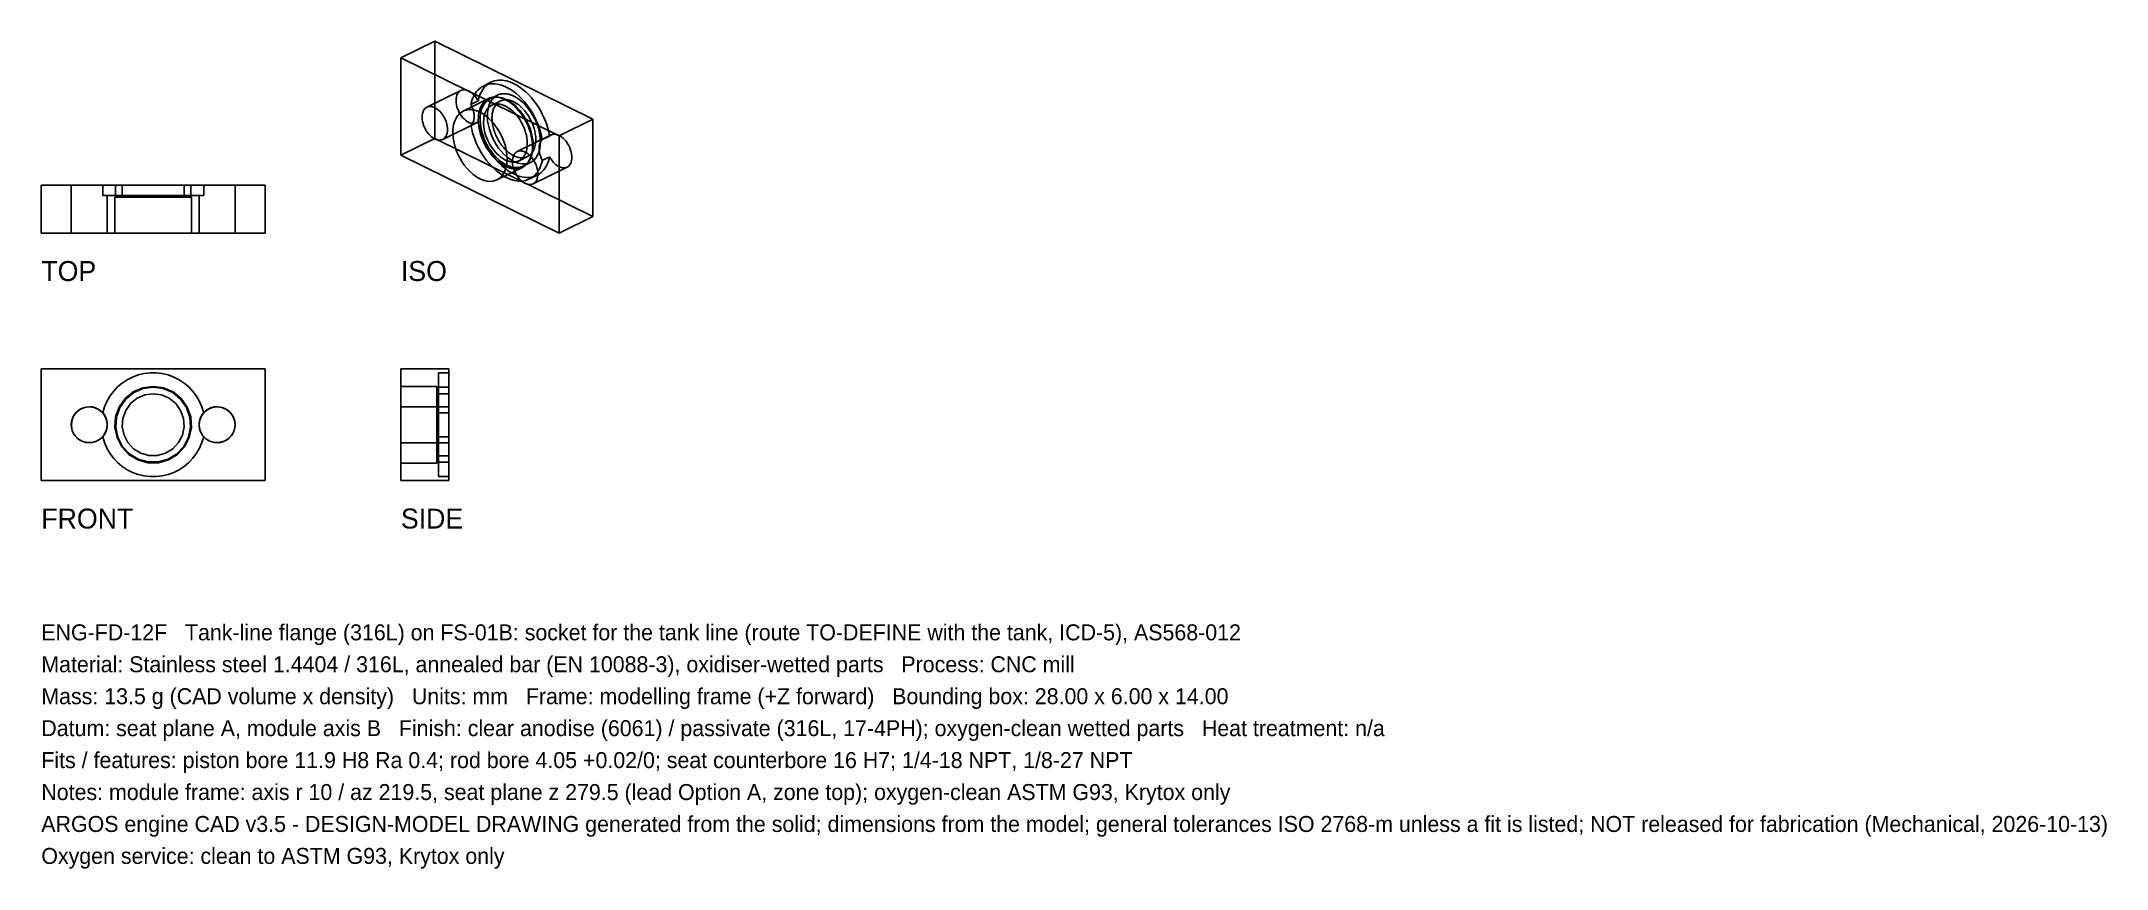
# Model space of a CAD drawing. Header units: millimetres. Extents: x 0 to 258, y -49 to 55.
import ezdxf

# ---------------------------------------------------------------- set-up
doc = ezdxf.new("R2010")
doc.units = ezdxf.units.MM
for name, color, linetype in [('FRONT_HIDDEN', 8, 'CONTINUOUS'), ('FRONT_VISIBLE', 7, 'Continuous'), ('ISO_HIDDEN', 8, 'CONTINUOUS'), ('ISO_VISIBLE', 7, 'Continuous'), ('SIDE_HIDDEN', 8, 'CONTINUOUS'), ('SIDE_VISIBLE', 7, 'Continuous'), ('TOP_HIDDEN', 8, 'CONTINUOUS'), ('TOP_VISIBLE', 7, 'Continuous')]:
    doc.layers.add(name, color=color, linetype=linetype)

msp = doc.modelspace()

# ---------------------------------------------------------------- texts
for s, p in [('ENG-FD-12F   Tank-line flange (316L) on FS-01B: socket for the tank line (route TO-DEFINE with the tank, ICD-5), AS568-012 ', (0, -20)), ('Material: Stainless steel 1.4404 / 316L, annealed bar (EN 10088-3), oxidiser-wetted parts   Process: CNC mill', (0, -24)), ('Mass: 13.5 g (CAD volume x density)   Units: mm   Frame: modelling frame (+Z forward)   Bounding box: 28.00 x 6.00 x 14.00', (0, -28)), ('Datum: seat plane A, module axis B   Finish: clear anodise (6061) / passivate (316L, 17-4PH); oxygen-clean wetted parts   Heat treatment: n/a', (0, -32)), ('Fits / features: piston bore 11.9 H8 Ra 0.4; rod bore 4.05 +0.02/0; seat counterbore 16 H7; 1/4-18 NPT, 1/8-27 NPT', (0, -36)), ('Notes: module frame: axis r 10 / az 219.5, seat plane z 279.5 (lead Option A, zone top); oxygen-clean ASTM G93, Krytox only', (0, -40)), ('ARGOS engine CAD v3.5 - DESIGN-MODEL DRAWING generated from the solid; dimensions from the model; general tolerances ISO 2768-m unless a fit is listed; NOT released for fabrication (Mechanical, 2026-10-13)', (0, -44)), ('Oxygen service: clean to ASTM G93, Krytox only', (0, -48))]:
    msp.add_text(s, height=2).set_placement(p)
at = {"layer": 'FRONT_VISIBLE'}
msp.add_text('FRONT', height=2.5, dxfattribs=at).set_placement((0, -6))
at = {"layer": 'ISO_VISIBLE'}
msp.add_text('ISO', height=2.5, dxfattribs=at).set_placement((45, 25))
at = {"layer": 'SIDE_VISIBLE'}
msp.add_text('SIDE', height=2.5, dxfattribs=at).set_placement((45, -6))
at = {"layer": 'TOP_VISIBLE'}
msp.add_text('TOP', height=2.5, dxfattribs=at).set_placement((0, 25))

# ---------------------------------------------------------------- linework, layer by layer
at = {"layer": 'FRONT_HIDDEN'}
for points in [[(0, 0), (0, 14)], [(0, 14), (28, 14)], [(20.32, 8.5), (20.11, 9.23), (19.81, 9.92), (19.43, 10.57), (18.98, 11.18), (18.46, 11.73), (17.88, 12.21), (17.25, 12.63), (16.57, 12.97), (15.86, 13.23), (15.13, 13.4), (14.38, 13.49), (13.62, 13.49), (12.87, 13.4), (12.14, 13.23), (11.43, 12.97), (10.75, 12.63), (10.12, 12.21), (9.54, 11.73), (9.02, 11.18), (8.57, 10.57), (8.19, 9.92), (7.89, 9.23), (7.68, 8.5)], [(20.32, 8.5), (20.11, 9.23), (19.81, 9.92), (19.43, 10.57), (18.98, 11.18), (18.46, 11.73), (17.88, 12.21), (17.25, 12.63), (16.57, 12.97), (15.86, 13.23), (15.13, 13.4), (14.38, 13.49), (13.62, 13.49), (12.87, 13.4), (12.14, 13.23), (11.43, 12.97), (10.75, 12.63), (10.12, 12.21), (9.54, 11.73), (9.02, 11.18), (8.57, 10.57), (8.19, 9.92), (7.89, 9.23), (7.68, 8.5)], [(28, 0), (28, 14)], [(14, 11.8), (15.3, 11.62), (16.49, 11.1), (17.51, 10.28), (18.26, 9.21), (18.7, 7.98), (18.79, 6.67), (18.52, 5.39), (17.92, 4.23), (17.03, 3.28), (15.91, 2.6), (14.65, 2.24), (13.35, 2.24), (12.09, 2.6), (10.97, 3.28), (10.08, 4.23), (9.48, 5.39), (9.21, 6.67), (9.3, 7.98), (9.74, 9.21), (10.49, 10.28), (11.51, 11.1), (12.7, 11.62), (14, 11.8)], [(14, 11.7), (15.27, 11.53), (16.44, 11.02), (17.43, 10.21), (18.17, 9.16), (18.6, 7.96), (18.69, 6.68), (18.43, 5.43), (17.84, 4.29), (16.97, 3.35), (15.87, 2.69), (14.64, 2.34), (13.36, 2.34), (12.13, 2.69), (11.03, 3.35), (10.16, 4.29), (9.57, 5.43), (9.31, 6.68), (9.4, 7.96), (9.83, 9.16), (10.57, 10.21), (11.56, 11.02), (12.73, 11.53), (14, 11.7)], [(14, 11.7), (15.27, 11.53), (16.44, 11.02), (17.43, 10.21), (18.17, 9.16), (18.6, 7.96), (18.69, 6.68), (18.43, 5.43), (17.84, 4.29), (16.97, 3.35), (15.87, 2.69), (14.64, 2.34), (13.36, 2.34), (12.13, 2.69), (11.03, 3.35), (10.16, 4.29), (9.57, 5.43), (9.31, 6.68), (9.4, 7.96), (9.83, 9.16), (10.57, 10.21), (11.56, 11.02), (12.73, 11.53), (14, 11.7)], [(14, 10.88), (15.05, 10.73), (16.01, 10.31), (16.83, 9.64), (17.44, 8.78), (17.79, 7.79), (17.87, 6.74), (17.65, 5.7), (17.17, 4.77), (16.45, 3.99), (15.54, 3.45), (14.53, 3.16), (13.47, 3.16), (12.46, 3.45), (11.55, 3.99), (10.83, 4.77), (10.35, 5.7), (10.13, 6.74), (10.21, 7.79), (10.56, 8.78), (11.17, 9.64), (11.99, 10.31), (12.95, 10.73), (14, 10.88)], [(7.68, 5.5), (7.39, 5.23), (7.07, 5.02), (6.71, 4.86), (6.33, 4.77), (5.94, 4.75), (5.56, 4.79), (5.18, 4.9), (4.83, 5.08), (4.52, 5.31), (4.25, 5.59), (4.03, 5.91), (3.87, 6.26), (3.78, 6.64), (3.75, 7.03), (3.79, 7.42), (3.89, 7.79), (4.06, 8.14), (4.29, 8.46), (4.56, 8.73), (4.88, 8.95), (5.24, 9.12), (5.61, 9.22), (6, 9.25)], [(6, 9.25), (6.08, 9.25), (6.16, 9.24), (6.25, 9.24), (6.33, 9.23), (6.41, 9.21), (6.49, 9.2), (6.57, 9.18), (6.65, 9.15), (6.73, 9.13), (6.8, 9.1), (6.88, 9.07), (6.96, 9.04), (7.03, 9), (7.1, 8.96), (7.17, 8.92), (7.24, 8.88), (7.31, 8.83), (7.38, 8.78), (7.44, 8.73), (7.5, 8.68), (7.56, 8.62), (7.62, 8.56), (7.68, 8.5)], [(7.68, 8.5), (7.77, 8.39), (7.85, 8.28), (7.93, 8.16), (8, 8.03), (8.06, 7.9), (8.11, 7.77), (8.16, 7.63), (8.19, 7.5), (8.22, 7.36), (8.24, 7.21), (8.25, 7.07), (8.25, 6.93), (8.24, 6.79), (8.22, 6.64), (8.19, 6.5), (8.16, 6.37), (8.11, 6.23), (8.06, 6.1), (8, 5.97), (7.93, 5.84), (7.85, 5.72), (7.77, 5.61), (7.68, 5.5)], [(20.32, 5.5), (20.23, 5.61), (20.15, 5.72), (20.07, 5.84), (20, 5.97), (19.94, 6.1), (19.89, 6.23), (19.84, 6.37), (19.81, 6.5), (19.78, 6.64), (19.76, 6.79), (19.75, 6.93), (19.75, 7.07), (19.76, 7.21), (19.78, 7.36), (19.81, 7.5), (19.84, 7.63), (19.89, 7.77), (19.94, 7.9), (20, 8.03), (20.07, 8.16), (20.15, 8.28), (20.23, 8.39), (20.32, 8.5)], [(22, 9.25), (22.39, 9.22), (22.76, 9.12), (23.12, 8.95), (23.44, 8.73), (23.71, 8.46), (23.94, 8.14), (24.11, 7.79), (24.21, 7.42), (24.25, 7.03), (24.22, 6.64), (24.13, 6.26), (23.97, 5.91), (23.75, 5.59), (23.48, 5.31), (23.17, 5.08), (22.82, 4.9), (22.44, 4.79), (22.06, 4.75), (21.67, 4.77), (21.29, 4.86), (20.93, 5.02), (20.61, 5.23), (20.32, 5.5)], [(20.32, 8.5), (20.38, 8.56), (20.44, 8.62), (20.5, 8.68), (20.56, 8.73), (20.62, 8.78), (20.69, 8.83), (20.76, 8.88), (20.83, 8.92), (20.9, 8.96), (20.97, 9), (21.04, 9.04), (21.12, 9.07), (21.2, 9.1), (21.27, 9.13), (21.35, 9.15), (21.43, 9.18), (21.51, 9.2), (21.59, 9.21), (21.67, 9.23), (21.75, 9.24), (21.84, 9.24), (21.92, 9.25), (22, 9.25)], [(20.32, 5.5), (20.11, 4.77), (19.81, 4.08), (19.43, 3.43), (18.98, 2.82), (18.46, 2.27), (17.88, 1.79), (17.25, 1.37), (16.57, 1.03), (15.86, 0.77), (15.13, 0.6), (14.38, 0.51), (13.62, 0.51), (12.87, 0.6), (12.14, 0.77), (11.43, 1.03), (10.75, 1.37), (10.12, 1.79), (9.54, 2.27), (9.02, 2.82), (8.57, 3.43), (8.19, 4.08), (7.89, 4.77), (7.68, 5.5)], [(20.32, 5.5), (20.11, 4.77), (19.81, 4.08), (19.43, 3.43), (18.98, 2.82), (18.46, 2.27), (17.88, 1.79), (17.25, 1.37), (16.57, 1.03), (15.86, 0.77), (15.13, 0.6), (14.38, 0.51), (13.62, 0.51), (12.87, 0.6), (12.14, 0.77), (11.43, 1.03), (10.75, 1.37), (10.12, 1.79), (9.54, 2.27), (9.02, 2.82), (8.57, 3.43), (8.19, 4.08), (7.89, 4.77), (7.68, 5.5)], [(0, 0), (28, 0)]]:
    msp.add_lwpolyline(points, dxfattribs=at)
at = {"layer": 'FRONT_VISIBLE'}
for points in [[(0, 0), (0, 14)], [(0, 14), (28, 14)], [(28, 0), (28, 14)], [(14, 11.8), (15.3, 11.62), (16.49, 11.1), (17.51, 10.28), (18.26, 9.21), (18.7, 7.98), (18.79, 6.67), (18.52, 5.39), (17.92, 4.23), (17.03, 3.28), (15.91, 2.6), (14.65, 2.24), (13.35, 2.24), (12.09, 2.6), (10.97, 3.28), (10.08, 4.23), (9.48, 5.39), (9.21, 6.67), (9.3, 7.98), (9.74, 9.21), (10.49, 10.28), (11.51, 11.1), (12.7, 11.62), (14, 11.8)], [(14, 10.88), (15.05, 10.73), (16.01, 10.31), (16.83, 9.64), (17.44, 8.78), (17.79, 7.79), (17.87, 6.74), (17.65, 5.7), (17.17, 4.77), (16.45, 3.99), (15.54, 3.45), (14.53, 3.16), (13.47, 3.16), (12.46, 3.45), (11.55, 3.99), (10.83, 4.77), (10.35, 5.7), (10.13, 6.74), (10.21, 7.79), (10.56, 8.78), (11.17, 9.64), (11.99, 10.31), (12.95, 10.73), (14, 10.88)], [(6, 9.25), (6.61, 9.17), (7.17, 8.92), (7.64, 8.54), (8, 8.04), (8.2, 7.46), (8.24, 6.85), (8.12, 6.25), (7.84, 5.7), (7.42, 5.25), (6.9, 4.94), (6.31, 4.77), (5.69, 4.77), (5.1, 4.94), (4.58, 5.25), (4.16, 5.7), (3.88, 6.25), (3.76, 6.85), (3.8, 7.46), (4, 8.04), (4.36, 8.54), (4.83, 8.92), (5.39, 9.17), (6, 9.25)], [(22, 9.25), (22.61, 9.17), (23.17, 8.92), (23.64, 8.54), (24, 8.04), (24.2, 7.46), (24.24, 6.85), (24.12, 6.25), (23.84, 5.7), (23.42, 5.25), (22.9, 4.94), (22.31, 4.77), (21.69, 4.77), (21.1, 4.94), (20.58, 5.25), (20.16, 5.7), (19.88, 6.25), (19.76, 6.85), (19.8, 7.46), (20, 8.04), (20.36, 8.54), (20.83, 8.92), (21.39, 9.17), (22, 9.25)], [(0, 0), (28, 0)]]:
    msp.add_lwpolyline(points, dxfattribs=at)
at = {"layer": 'ISO_HIDDEN'}
for points in [[(49.24, 42.84), (49.24, 55.02)], [(55.36, 49.44), (55.25, 49.38), (55.14, 49.31), (55.03, 49.24), (54.93, 49.17), (54.83, 49.09), (54.74, 49), (54.65, 48.91), (54.56, 48.82), (54.48, 48.72), (54.4, 48.62), (54.33, 48.52), (54.26, 48.41), (54.19, 48.3), (54.13, 48.19), (54.08, 48.08), (54.03, 47.96), (53.98, 47.84), (53.93, 47.73), (53.89, 47.61), (53.85, 47.48), (53.82, 47.36), (53.79, 47.24), (53.76, 47.12)], [(56.27, 49.89), (56.16, 49.83), (56.05, 49.76), (55.94, 49.69), (55.84, 49.62), (55.74, 49.54), (55.65, 49.45), (55.56, 49.36), (55.47, 49.27), (55.39, 49.17), (55.31, 49.07), (55.24, 48.97), (55.17, 48.86), (55.11, 48.75), (55.05, 48.64), (54.99, 48.53), (54.94, 48.41), (54.89, 48.29), (54.84, 48.17), (54.8, 48.05), (54.76, 47.93), (54.73, 47.81), (54.7, 47.69), (54.67, 47.56)], [(55.36, 49.44), (56.27, 49.89)], [(62.7, 42.71), (62.6, 43.19), (62.48, 43.66), (62.34, 44.12), (62.17, 44.58), (61.98, 45.03), (61.77, 45.47), (61.54, 45.89), (61.3, 46.31), (61.03, 46.72), (60.74, 47.11), (60.43, 47.49), (60.11, 47.85), (59.76, 48.19), (59.39, 48.51), (59.01, 48.8), (58.6, 49.06), (58.17, 49.29), (57.72, 49.48), (57.26, 49.62), (56.78, 49.69), (56.29, 49.69), (55.81, 49.61), (55.36, 49.44)], [(63.61, 43.16), (63.52, 43.64), (63.39, 44.11), (63.25, 44.57), (63.08, 45.03), (62.89, 45.48), (62.69, 45.91), (62.46, 46.34), (62.21, 46.76), (61.94, 47.17), (61.65, 47.56), (61.35, 47.93), (61.02, 48.3), (60.67, 48.64), (60.31, 48.95), (59.92, 49.25), (59.51, 49.51), (59.08, 49.74), (58.64, 49.93), (58.17, 50.06), (57.69, 50.14), (57.2, 50.14), (56.73, 50.06), (56.27, 49.89)], [(48.25, 46.77), (52.49, 48.86)], [(54.48, 44.82), (54.24, 44.75), (53.99, 44.74), (53.74, 44.78), (53.51, 44.87), (53.29, 44.99), (53.08, 45.14), (52.9, 45.31), (52.73, 45.49), (52.57, 45.69), (52.43, 45.9), (52.3, 46.12), (52.19, 46.34), (52.09, 46.58), (52.02, 46.82), (51.95, 47.06), (51.91, 47.31), (51.9, 47.56), (51.9, 47.81), (51.94, 48.06), (52.01, 48.3), (52.12, 48.52), (52.28, 48.72), (52.49, 48.86)], [(52.49, 48.86), (52.53, 48.88), (52.57, 48.89), (52.62, 48.91), (52.66, 48.92), (52.7, 48.93), (52.75, 48.94), (52.79, 48.95), (52.84, 48.95), (52.88, 48.95), (52.93, 48.95), (52.97, 48.95), (53.02, 48.94), (53.06, 48.94), (53.1, 48.93), (53.15, 48.92), (53.19, 48.91), (53.24, 48.9), (53.28, 48.88), (53.32, 48.87), (53.36, 48.85), (53.4, 48.84), (53.44, 48.82), (53.49, 48.8)], [(52.78, 46.27), (55.96, 47.84)], [(53.49, 48.8), (53.55, 48.76), (53.62, 48.73), (53.68, 48.69), (53.74, 48.65), (53.81, 48.6), (53.87, 48.56), (53.92, 48.51), (53.98, 48.46), (54.04, 48.41), (54.09, 48.35), (54.14, 48.3), (54.2, 48.24), (54.25, 48.19), (54.29, 48.13), (54.34, 48.07), (54.39, 48.01), (54.43, 47.95), (54.47, 47.89), (54.52, 47.82), (54.56, 47.76), (54.6, 47.7), (54.63, 47.63), (54.67, 47.56)], [(53.76, 47.12), (54.67, 47.56)], [(53.76, 47.12), (53.81, 47.01), (53.87, 46.9), (53.91, 46.79), (53.96, 46.67), (54, 46.56), (54.04, 46.44), (54.07, 46.33), (54.1, 46.21), (54.12, 46.09), (54.14, 45.97), (54.15, 45.85), (54.16, 45.73), (54.16, 45.61), (54.16, 45.49), (54.15, 45.37), (54.13, 45.25), (54.11, 45.13), (54.08, 45.01), (54.03, 44.9), (53.98, 44.79), (53.92, 44.68), (53.84, 44.59), (53.76, 44.5)], [(54.79, 46.19), (54.82, 46.28), (54.84, 46.37), (54.87, 46.46), (54.9, 46.54), (54.93, 46.63), (54.96, 46.71), (55, 46.79), (55.04, 46.88), (55.08, 46.96), (55.12, 47.04), (55.17, 47.11), (55.22, 47.19), (55.27, 47.26), (55.33, 47.33), (55.39, 47.4), (55.45, 47.47), (55.52, 47.53), (55.58, 47.59), (55.65, 47.65), (55.73, 47.7), (55.8, 47.75), (55.88, 47.8), (55.96, 47.84)], [(60.31, 39.39), (59.81, 39.23), (59.28, 39.21), (58.77, 39.31), (58.28, 39.49), (57.82, 39.75), (57.39, 40.06), (57, 40.41), (56.64, 40.79), (56.32, 41.21), (56.02, 41.64), (55.76, 42.1), (55.52, 42.57), (55.32, 43.05), (55.16, 43.55), (55.03, 44.06), (54.95, 44.58), (54.91, 45.11), (54.92, 45.63), (55, 46.15), (55.15, 46.66), (55.39, 47.12), (55.72, 47.53), (56.15, 47.82)], [(55.46, 45.81), (55.48, 45.88), (55.5, 45.94), (55.52, 46), (55.55, 46.07), (55.57, 46.13), (55.6, 46.19), (55.63, 46.25), (55.66, 46.31), (55.7, 46.37), (55.73, 46.43), (55.77, 46.48), (55.81, 46.54), (55.85, 46.59), (55.89, 46.64), (55.94, 46.69), (55.99, 46.74), (56.04, 46.78), (56.09, 46.83), (56.14, 46.87), (56.2, 46.91), (56.25, 46.95), (56.31, 46.98), (56.37, 47.01)], [(61.22, 39.84), (60.72, 39.68), (60.2, 39.66), (59.68, 39.75), (59.19, 39.94), (58.73, 40.2), (58.31, 40.51), (57.91, 40.86), (57.55, 41.24), (57.23, 41.65), (56.93, 42.09), (56.67, 42.54), (56.43, 43.02), (56.24, 43.5), (56.07, 44), (55.95, 44.51), (55.86, 45.03), (55.82, 45.56), (55.83, 46.08), (55.91, 46.6), (56.06, 47.1), (56.3, 47.57), (56.63, 47.98), (57.07, 48.27)], [(55.96, 47.84), (56.05, 47.88), (56.14, 47.92), (56.23, 47.95), (56.32, 47.97), (56.41, 47.99), (56.51, 48.01), (56.6, 48.02), (56.7, 48.03), (56.79, 48.03), (56.89, 48.03), (56.98, 48.03), (57.08, 48.02), (57.17, 48.01), (57.27, 47.99), (57.36, 47.97), (57.46, 47.95), (57.55, 47.92), (57.64, 47.89), (57.73, 47.86), (57.82, 47.83), (57.91, 47.79), (58, 47.75), (58.08, 47.71)], [(56.15, 47.82), (57.07, 48.27)], [(56.15, 47.82), (56.24, 47.86), (56.33, 47.9), (56.41, 47.93), (56.5, 47.95), (56.6, 47.97), (56.69, 47.99), (56.78, 48), (56.87, 48.01), (56.97, 48.01), (57.06, 48.01), (57.16, 48.01), (57.25, 48), (57.34, 47.99), (57.43, 47.97), (57.53, 47.95), (57.62, 47.93), (57.71, 47.9), (57.8, 47.88), (57.89, 47.85), (57.97, 47.81), (58.06, 47.78), (58.15, 47.74), (58.23, 47.7)], [(56.37, 47.01), (57.43, 47.53)], [(56.37, 47.01), (56.44, 47.04), (56.51, 47.07), (56.58, 47.1), (56.66, 47.12), (56.73, 47.13), (56.81, 47.15), (56.89, 47.16), (56.96, 47.16), (57.04, 47.17), (57.12, 47.17), (57.2, 47.16), (57.27, 47.15), (57.35, 47.14), (57.43, 47.13), (57.5, 47.12), (57.58, 47.1), (57.65, 47.08), (57.72, 47.05), (57.8, 47.03), (57.87, 47), (57.94, 46.97), (58.01, 46.94), (58.08, 46.91)], [(56.43, 44.95), (56.41, 45.07), (56.41, 45.2), (56.4, 45.33), (56.4, 45.46), (56.41, 45.59), (56.41, 45.71), (56.43, 45.84), (56.44, 45.97), (56.47, 46.1), (56.49, 46.22), (56.53, 46.34), (56.56, 46.47), (56.61, 46.59), (56.66, 46.7), (56.72, 46.82), (56.78, 46.93), (56.85, 47.04), (56.93, 47.14), (57.02, 47.23), (57.11, 47.32), (57.21, 47.4), (57.32, 47.47), (57.43, 47.53)], [(57.07, 48.27), (57.15, 48.31), (57.24, 48.35), (57.33, 48.38), (57.42, 48.4), (57.51, 48.42), (57.6, 48.44), (57.69, 48.45), (57.79, 48.46), (57.88, 48.46), (57.97, 48.46), (58.07, 48.46), (58.16, 48.45), (58.25, 48.44), (58.35, 48.42), (58.44, 48.4), (58.53, 48.38), (58.62, 48.35), (58.71, 48.32), (58.8, 48.29), (58.89, 48.26), (58.97, 48.23), (59.06, 48.19), (59.14, 48.15)], [(57.43, 47.53), (57.5, 47.56), (57.57, 47.59), (57.65, 47.62), (57.72, 47.64), (57.8, 47.66), (57.87, 47.67), (57.95, 47.68), (58.02, 47.69), (58.1, 47.69), (58.18, 47.69), (58.26, 47.68), (58.33, 47.68), (58.41, 47.67), (58.49, 47.65), (58.56, 47.64), (58.64, 47.62), (58.71, 47.6), (58.79, 47.58), (58.86, 47.55), (58.93, 47.52), (59, 47.49), (59.07, 47.46), (59.14, 47.43)], [(58.08, 47.71), (58.47, 47.5), (58.83, 47.24), (59.17, 46.96), (59.48, 46.65), (59.77, 46.32), (60.05, 45.97), (60.3, 45.61), (60.52, 45.23), (60.73, 44.84), (60.91, 44.44), (61.07, 44.03), (61.21, 43.61), (61.32, 43.18), (61.4, 42.75), (61.46, 42.31), (61.48, 41.87), (61.46, 41.43), (61.39, 40.99), (61.28, 40.57), (61.11, 40.16), (60.88, 39.79), (60.57, 39.47), (60.2, 39.23)], [(58.08, 46.91), (58.39, 46.73), (58.68, 46.53), (58.96, 46.3), (59.21, 46.05), (59.45, 45.78), (59.67, 45.5), (59.87, 45.21), (60.05, 44.9), (60.22, 44.59), (60.37, 44.27), (60.5, 43.93), (60.61, 43.59), (60.7, 43.25), (60.76, 42.9), (60.81, 42.55), (60.82, 42.19), (60.81, 41.83), (60.76, 41.48), (60.66, 41.14), (60.53, 40.81), (60.34, 40.51), (60.09, 40.25), (59.79, 40.06)], [(58.23, 47.7), (58.61, 47.49), (58.96, 47.24), (59.29, 46.96), (59.6, 46.66), (59.89, 46.34), (60.15, 46), (60.4, 45.64), (60.62, 45.27), (60.82, 44.89), (61, 44.49), (61.16, 44.09), (61.29, 43.68), (61.4, 43.26), (61.48, 42.84), (61.54, 42.41), (61.55, 41.98), (61.53, 41.55), (61.47, 41.12), (61.36, 40.7), (61.2, 40.3), (60.97, 39.94), (60.67, 39.63), (60.31, 39.39)], [(59.14, 48.15), (59.52, 47.93), (59.87, 47.69), (60.2, 47.41), (60.51, 47.11), (60.8, 46.78), (61.07, 46.44), (61.31, 46.09), (61.53, 45.72), (61.74, 45.34), (61.92, 44.94), (62.07, 44.54), (62.21, 44.13), (62.31, 43.71), (62.4, 43.29), (62.45, 42.86), (62.47, 42.43), (62.45, 41.99), (62.39, 41.57), (62.28, 41.15), (62.11, 40.75), (61.88, 40.39), (61.58, 40.07), (61.22, 39.84)], [(59.14, 47.43), (59.45, 47.25), (59.74, 47.05), (60.02, 46.82), (60.27, 46.57), (60.51, 46.31), (60.73, 46.02), (60.93, 45.73), (61.11, 45.43), (61.28, 45.11), (61.43, 44.79), (61.56, 44.46), (61.67, 44.12), (61.76, 43.77), (61.82, 43.42), (61.87, 43.07), (61.88, 42.71), (61.87, 42.36), (61.82, 42), (61.73, 41.66), (61.59, 41.33), (61.4, 41.03), (61.15, 40.77), (60.85, 40.58)], [(50.24, 42.73), (54.48, 44.82)], [(53.76, 44.5), (54.67, 44.95)], [(61.1, 37.78), (60.65, 37.6), (60.17, 37.52), (59.68, 37.52), (59.2, 37.6), (58.74, 37.73), (58.29, 37.92), (57.86, 38.15), (57.45, 38.41), (57.06, 38.71), (56.7, 39.03), (56.35, 39.37), (56.03, 39.73), (55.72, 40.1), (55.43, 40.5), (55.16, 40.9), (54.92, 41.32), (54.69, 41.75), (54.48, 42.19), (54.29, 42.64), (54.12, 43.09), (53.98, 43.56), (53.86, 44.03), (53.76, 44.5)], [(54.67, 44.95), (54.66, 44.94), (54.66, 44.94), (54.65, 44.93), (54.64, 44.92), (54.63, 44.92), (54.62, 44.91), (54.62, 44.91), (54.61, 44.9), (54.6, 44.89), (54.59, 44.89), (54.58, 44.88), (54.57, 44.88), (54.57, 44.87), (54.56, 44.87), (54.55, 44.86), (54.54, 44.86), (54.53, 44.85), (54.52, 44.85), (54.51, 44.84), (54.51, 44.84), (54.5, 44.83), (54.49, 44.83), (54.48, 44.82)], [(62.01, 38.22), (61.56, 38.05), (61.08, 37.97), (60.6, 37.97), (60.12, 38.05), (59.65, 38.18), (59.2, 38.37), (58.77, 38.6), (58.36, 38.86), (57.98, 39.16), (57.61, 39.48), (57.26, 39.82), (56.94, 40.18), (56.63, 40.55), (56.34, 40.95), (56.08, 41.35), (55.83, 41.77), (55.6, 42.2), (55.39, 42.64), (55.2, 43.08), (55.03, 43.54), (54.89, 44), (54.77, 44.47), (54.67, 44.95)], [(45, 40.75), (49.24, 42.84)], [(49.24, 42.84), (69.04, 33.09)], [(60.85, 40.58), (60.74, 40.53), (60.62, 40.49), (60.49, 40.46), (60.36, 40.44), (60.24, 40.42), (60.11, 40.42), (59.98, 40.43), (59.85, 40.45), (59.73, 40.47), (59.6, 40.5), (59.48, 40.54), (59.36, 40.59), (59.24, 40.64), (59.13, 40.69), (59.01, 40.75), (58.9, 40.81), (58.79, 40.88), (58.69, 40.95), (58.58, 41.03), (58.48, 41.11), (58.38, 41.19), (58.29, 41.27), (58.19, 41.36)], [(59.56, 41.2), (63.81, 43.29)], [(62.7, 40.1), (62.65, 40.21), (62.59, 40.32), (62.55, 40.43), (62.5, 40.54), (62.46, 40.65), (62.42, 40.77), (62.39, 40.89), (62.36, 41), (62.34, 41.12), (62.32, 41.24), (62.31, 41.36), (62.3, 41.48), (62.3, 41.61), (62.3, 41.73), (62.31, 41.85), (62.33, 41.97), (62.35, 42.09), (62.38, 42.2), (62.43, 42.32), (62.48, 42.43), (62.54, 42.53), (62.62, 42.63), (62.7, 42.71)], [(62.7, 42.71), (63.61, 43.16)], [(63.61, 43.16), (63.62, 43.17), (63.63, 43.17), (63.64, 43.18), (63.64, 43.19), (63.65, 43.19), (63.66, 43.2), (63.67, 43.21), (63.68, 43.21), (63.68, 43.22), (63.69, 43.22), (63.7, 43.23), (63.71, 43.23), (63.72, 43.24), (63.73, 43.25), (63.73, 43.25), (63.74, 43.26), (63.75, 43.26), (63.76, 43.27), (63.77, 43.27), (63.78, 43.28), (63.79, 43.28), (63.8, 43.28), (63.81, 43.29)], [(63.81, 43.29), (63.85, 43.31), (63.89, 43.32), (63.93, 43.34), (63.97, 43.35), (64.02, 43.36), (64.06, 43.37), (64.11, 43.37), (64.15, 43.38), (64.2, 43.38), (64.24, 43.38), (64.28, 43.38), (64.33, 43.37), (64.37, 43.37), (64.42, 43.36), (64.46, 43.35), (64.51, 43.34), (64.55, 43.33), (64.59, 43.31), (64.63, 43.3), (64.68, 43.28), (64.72, 43.27), (64.76, 43.25), (64.8, 43.23)], [(64.8, 43.23), (64.98, 43.13), (65.15, 43.01), (65.31, 42.88), (65.46, 42.73), (65.59, 42.58), (65.72, 42.41), (65.84, 42.24), (65.94, 42.07), (66.04, 41.88), (66.13, 41.7), (66.2, 41.5), (66.27, 41.31), (66.32, 41.11), (66.36, 40.9), (66.38, 40.7), (66.39, 40.49), (66.38, 40.28), (66.35, 40.08), (66.3, 39.88), (66.22, 39.69), (66.11, 39.51), (65.97, 39.36), (65.79, 39.25)], [(57.02, 37.66), (60.2, 39.23)], [(60.2, 39.23), (60.12, 39.19), (60.04, 39.16), (59.95, 39.13), (59.86, 39.1), (59.77, 39.08), (59.69, 39.06), (59.6, 39.05), (59.51, 39.04), (59.41, 39.04), (59.32, 39.03), (59.23, 39.04), (59.14, 39.04), (59.05, 39.05), (58.96, 39.07), (58.87, 39.08), (58.79, 39.1), (58.7, 39.12), (58.61, 39.15), (58.52, 39.17), (58.44, 39.2), (58.35, 39.24), (58.27, 39.27), (58.19, 39.31)], [(59.79, 40.06), (59.73, 40.03), (59.67, 40), (59.61, 39.98), (59.54, 39.96), (59.48, 39.94), (59.41, 39.93), (59.34, 39.92), (59.28, 39.91), (59.21, 39.9), (59.14, 39.9), (59.08, 39.9), (59.01, 39.9), (58.94, 39.91), (58.87, 39.91), (58.81, 39.92), (58.74, 39.94), (58.67, 39.95), (58.61, 39.96), (58.54, 39.98), (58.48, 40), (58.41, 40.02), (58.35, 40.04), (58.29, 40.07)], [(59.79, 40.06), (60.85, 40.58)], [(60.31, 39.39), (61.22, 39.84)], [(62.7, 40.1), (62.67, 39.97), (62.64, 39.85), (62.61, 39.73), (62.57, 39.61), (62.53, 39.49), (62.48, 39.37), (62.43, 39.25), (62.38, 39.14), (62.33, 39.02), (62.26, 38.91), (62.2, 38.8), (62.13, 38.69), (62.06, 38.59), (61.98, 38.49), (61.9, 38.39), (61.81, 38.3), (61.72, 38.21), (61.63, 38.13), (61.53, 38.04), (61.43, 37.97), (61.32, 37.9), (61.21, 37.83), (61.1, 37.78)], [(61.55, 37.16), (65.79, 39.25)], [(63.61, 40.55), (63.59, 40.42), (63.55, 40.3), (63.52, 40.18), (63.48, 40.06), (63.44, 39.94), (63.4, 39.82), (63.35, 39.7), (63.29, 39.59), (63.24, 39.47), (63.18, 39.36), (63.11, 39.25), (63.04, 39.14), (62.97, 39.04), (62.89, 38.94), (62.81, 38.84), (62.73, 38.75), (62.64, 38.66), (62.54, 38.57), (62.44, 38.49), (62.34, 38.42), (62.24, 38.35), (62.13, 38.28), (62.01, 38.22)], [(62.7, 40.1), (63.61, 40.55)], [(65.79, 39.25), (65.68, 39.21), (65.56, 39.18), (65.45, 39.16), (65.32, 39.16), (65.21, 39.18), (65.09, 39.2), (64.97, 39.24), (64.86, 39.28), (64.75, 39.34), (64.65, 39.4), (64.55, 39.46), (64.45, 39.53), (64.36, 39.61), (64.27, 39.69), (64.18, 39.77), (64.1, 39.86), (64.02, 39.95), (63.94, 40.04), (63.87, 40.14), (63.8, 40.24), (63.73, 40.34), (63.67, 40.44), (63.61, 40.55)], [(61.1, 37.78), (62.01, 38.22)]]:
    msp.add_lwpolyline(points, dxfattribs=at)
at = {"layer": 'ISO_VISIBLE'}
for points in [[(45, 52.93), (49.24, 55.02)], [(49.24, 55.02), (69.04, 45.27)], [(45, 40.75), (45, 52.93)], [(45, 52.93), (64.8, 43.19)], [(50.24, 42.73), (50, 42.66), (49.75, 42.65), (49.5, 42.69), (49.26, 42.78), (49.05, 42.91), (48.84, 43.05), (48.65, 43.22), (48.48, 43.41), (48.33, 43.6), (48.18, 43.81), (48.06, 44.03), (47.95, 44.25), (47.85, 44.49), (47.77, 44.73), (47.71, 44.97), (47.67, 45.22), (47.65, 45.47), (47.66, 45.72), (47.7, 45.97), (47.77, 46.21), (47.88, 46.44), (48.04, 46.63), (48.25, 46.77)], [(48.25, 46.77), (48.29, 46.79), (48.33, 46.81), (48.37, 46.82), (48.42, 46.83), (48.46, 46.84), (48.5, 46.85), (48.55, 46.86), (48.59, 46.86), (48.64, 46.86), (48.68, 46.86), (48.73, 46.86), (48.77, 46.85), (48.82, 46.85), (48.86, 46.84), (48.91, 46.83), (48.95, 46.82), (48.99, 46.81), (49.04, 46.8), (49.08, 46.78), (49.12, 46.77), (49.16, 46.75), (49.2, 46.73), (49.24, 46.71)], [(49.24, 46.71), (49.42, 46.61), (49.59, 46.49), (49.75, 46.36), (49.9, 46.21), (50.04, 46.06), (50.16, 45.9), (50.28, 45.72), (50.39, 45.55), (50.48, 45.37), (50.57, 45.18), (50.65, 44.98), (50.71, 44.79), (50.76, 44.59), (50.8, 44.38), (50.82, 44.18), (50.83, 43.97), (50.82, 43.77), (50.8, 43.56), (50.74, 43.36), (50.66, 43.17), (50.55, 43), (50.41, 42.85), (50.24, 42.73)], [(57.02, 37.66), (56.51, 37.5), (55.98, 37.47), (55.45, 37.57), (54.95, 37.77), (54.48, 38.03), (54.04, 38.34), (53.65, 38.7), (53.28, 39.09), (52.94, 39.51), (52.64, 39.96), (52.37, 40.42), (52.13, 40.9), (51.93, 41.4), (51.76, 41.91), (51.63, 42.43), (51.55, 42.96), (51.51, 43.5), (51.52, 44.04), (51.6, 44.57), (51.75, 45.08), (51.99, 45.56), (52.34, 45.97), (52.78, 46.27)], [(52.78, 46.27), (52.87, 46.31), (52.96, 46.35), (53.05, 46.38), (53.14, 46.41), (53.23, 46.43), (53.33, 46.44), (53.42, 46.46), (53.52, 46.46), (53.61, 46.47), (53.71, 46.47), (53.8, 46.46), (53.9, 46.45), (53.99, 46.44), (54.09, 46.42), (54.18, 46.4), (54.27, 46.38), (54.37, 46.36), (54.46, 46.33), (54.55, 46.3), (54.64, 46.26), (54.73, 46.22), (54.81, 46.19), (54.9, 46.14)], [(58.19, 39.31), (57.87, 39.47), (57.57, 39.66), (57.28, 39.87), (57.01, 40.1), (56.75, 40.34), (56.51, 40.6), (56.28, 40.88), (56.07, 41.16), (55.87, 41.45), (55.68, 41.76), (55.51, 42.07), (55.35, 42.39), (55.21, 42.72), (55.08, 43.05), (54.97, 43.39), (54.88, 43.73), (54.8, 44.08), (54.74, 44.43), (54.7, 44.78), (54.69, 45.14), (54.7, 45.49), (54.73, 45.84), (54.79, 46.19)], [(54.9, 46.14), (55.28, 45.93), (55.65, 45.68), (55.98, 45.39), (56.3, 45.08), (56.59, 44.75), (56.86, 44.41), (57.11, 44.04), (57.34, 43.66), (57.55, 43.27), (57.73, 42.87), (57.89, 42.46), (58.03, 42.04), (58.14, 41.62), (58.22, 41.18), (58.27, 40.74), (58.29, 40.3), (58.27, 39.86), (58.21, 39.42), (58.1, 39), (57.93, 38.59), (57.69, 38.22), (57.39, 37.9), (57.02, 37.66)], [(58.29, 40.07), (58.02, 40.19), (57.76, 40.34), (57.51, 40.51), (57.28, 40.7), (57.06, 40.9), (56.86, 41.12), (56.66, 41.35), (56.48, 41.59), (56.31, 41.83), (56.15, 42.09), (56.01, 42.35), (55.88, 42.61), (55.76, 42.89), (55.65, 43.17), (55.56, 43.45), (55.48, 43.74), (55.42, 44.03), (55.38, 44.33), (55.35, 44.63), (55.34, 44.92), (55.36, 45.22), (55.39, 45.52), (55.46, 45.81)], [(58.19, 41.36), (58.07, 41.48), (57.94, 41.61), (57.83, 41.75), (57.71, 41.88), (57.6, 42.02), (57.5, 42.16), (57.4, 42.31), (57.3, 42.46), (57.21, 42.61), (57.12, 42.77), (57.04, 42.92), (56.96, 43.08), (56.89, 43.24), (56.82, 43.41), (56.76, 43.57), (56.7, 43.74), (56.64, 43.91), (56.59, 44.08), (56.55, 44.25), (56.51, 44.42), (56.48, 44.6), (56.45, 44.77), (56.43, 44.95)], [(64.8, 43.19), (69.04, 45.27)], [(69.04, 33.09), (69.04, 45.27)], [(64.8, 31), (64.8, 43.19)], [(45, 40.75), (64.8, 31)], [(61.55, 37.16), (61.31, 37.09), (61.06, 37.08), (60.81, 37.12), (60.58, 37.21), (60.36, 37.34), (60.16, 37.48), (59.97, 37.65), (59.8, 37.84), (59.64, 38.03), (59.5, 38.24), (59.37, 38.46), (59.26, 38.68), (59.17, 38.92), (59.09, 39.16), (59.03, 39.4), (58.98, 39.65), (58.97, 39.9), (58.97, 40.15), (59.01, 40.4), (59.08, 40.64), (59.19, 40.87), (59.36, 41.06), (59.56, 41.2)], [(59.56, 41.2), (59.6, 41.22), (59.64, 41.24), (59.69, 41.25), (59.73, 41.26), (59.77, 41.27), (59.82, 41.28), (59.86, 41.29), (59.91, 41.29), (59.95, 41.29), (60, 41.29), (60.04, 41.29), (60.09, 41.28), (60.13, 41.28), (60.18, 41.27), (60.22, 41.26), (60.26, 41.25), (60.31, 41.24), (60.35, 41.23), (60.39, 41.21), (60.43, 41.19), (60.47, 41.18), (60.52, 41.16), (60.56, 41.14)], [(60.56, 41.14), (60.74, 41.04), (60.91, 40.92), (61.06, 40.79), (61.21, 40.64), (61.35, 40.49), (61.48, 40.33), (61.59, 40.15), (61.7, 39.98), (61.8, 39.79), (61.88, 39.61), (61.96, 39.41), (62.02, 39.22), (62.08, 39.02), (62.11, 38.81), (62.14, 38.61), (62.15, 38.4), (62.14, 38.19), (62.11, 37.99), (62.06, 37.79), (61.98, 37.6), (61.87, 37.42), (61.72, 37.28), (61.55, 37.16)], [(64.8, 31), (69.04, 33.09)]]:
    msp.add_lwpolyline(points, dxfattribs=at)
at = {"layer": 'SIDE_HIDDEN'}
for points in [[(45, 0), (45, 14)], [(45, 14), (51, 14)], [(49.71, 8.5), (49.71, 8.72), (49.71, 8.94), (49.71, 9.15), (49.71, 9.37), (49.71, 9.59), (49.71, 9.81), (49.71, 10.02), (49.71, 10.24), (49.71, 10.46), (49.71, 10.67), (49.71, 10.89), (49.71, 11.11), (49.71, 11.33), (49.71, 11.54), (49.71, 11.76), (49.71, 11.98), (49.71, 12.2), (49.71, 12.41), (49.71, 12.63), (49.71, 12.85), (49.71, 13.07), (49.71, 13.28), (49.71, 13.5)], [(49.71, 13.5), (49.71, 13.28), (49.71, 13.07), (49.71, 12.85), (49.71, 12.63), (49.71, 12.41), (49.71, 12.2), (49.71, 11.98), (49.71, 11.76), (49.71, 11.54), (49.71, 11.33), (49.71, 11.11), (49.71, 10.89), (49.71, 10.67), (49.71, 10.46), (49.71, 10.24), (49.71, 10.02), (49.71, 9.81), (49.71, 9.59), (49.71, 9.37), (49.71, 9.15), (49.71, 8.94), (49.71, 8.72), (49.71, 8.5)], [(49.71, 13.5), (51, 13.5)], [(51, 0), (51, 14)], [(51, 8.5), (51, 8.72), (51, 8.94), (51, 9.15), (51, 9.37), (51, 9.59), (51, 9.81), (51, 10.02), (51, 10.24), (51, 10.46), (51, 10.67), (51, 10.89), (51, 11.11), (51, 11.33), (51, 11.54), (51, 11.76), (51, 11.98), (51, 12.2), (51, 12.41), (51, 12.63), (51, 12.85), (51, 13.07), (51, 13.28), (51, 13.5)], [(51, 13.5), (51, 13.28), (51, 13.07), (51, 12.85), (51, 12.63), (51, 12.41), (51, 12.2), (51, 11.98), (51, 11.76), (51, 11.54), (51, 11.33), (51, 11.11), (51, 10.89), (51, 10.67), (51, 10.46), (51, 10.24), (51, 10.02), (51, 9.81), (51, 9.59), (51, 9.37), (51, 9.15), (51, 8.94), (51, 8.72), (51, 8.5)], [(45, 11.8), (49.5, 11.8)], [(45, 11.8), (45, 11.38), (45, 10.97), (45, 10.55), (45, 10.13), (45, 9.71), (45, 9.3), (45, 8.88), (45, 8.46), (45, 8.04), (45, 7.63), (45, 7.21), (45, 6.79), (45, 6.37), (45, 5.96), (45, 5.54), (45, 5.12), (45, 4.7), (45, 4.29), (45, 3.87), (45, 3.45), (45, 3.03), (45, 2.62), (45, 2.2)], [(45, 2.2), (45, 2.62), (45, 3.03), (45, 3.45), (45, 3.87), (45, 4.29), (45, 4.7), (45, 5.12), (45, 5.54), (45, 5.96), (45, 6.37), (45, 6.79), (45, 7.21), (45, 7.63), (45, 8.04), (45, 8.46), (45, 8.88), (45, 9.3), (45, 9.71), (45, 10.13), (45, 10.55), (45, 10.97), (45, 11.38), (45, 11.8)], [(49.5, 11.8), (49.5, 11.38), (49.5, 10.97), (49.5, 10.55), (49.5, 10.13), (49.5, 9.71), (49.5, 9.3), (49.5, 8.88), (49.5, 8.46), (49.5, 8.04), (49.5, 7.63), (49.5, 7.21), (49.5, 6.79), (49.5, 6.37), (49.5, 5.96), (49.5, 5.54), (49.5, 5.12), (49.5, 4.7), (49.5, 4.29), (49.5, 3.87), (49.5, 3.45), (49.5, 3.03), (49.5, 2.62), (49.5, 2.2)], [(49.5, 2.2), (49.5, 2.62), (49.5, 3.03), (49.5, 3.45), (49.5, 3.87), (49.5, 4.29), (49.5, 4.7), (49.5, 5.12), (49.5, 5.54), (49.5, 5.96), (49.5, 6.37), (49.5, 6.79), (49.5, 7.21), (49.5, 7.63), (49.5, 8.04), (49.5, 8.46), (49.5, 8.88), (49.5, 9.3), (49.5, 9.71), (49.5, 10.13), (49.5, 10.55), (49.5, 10.97), (49.5, 11.38), (49.5, 11.8)], [(49.5, 10.88), (51, 10.88)], [(49.5, 10.88), (49.5, 10.54), (49.5, 10.2), (49.5, 9.86), (49.5, 9.53), (49.5, 9.19), (49.5, 8.85), (49.5, 8.52), (49.5, 8.18), (49.5, 7.84), (49.5, 7.51), (49.5, 7.17), (49.5, 6.83), (49.5, 6.49), (49.5, 6.16), (49.5, 5.82), (49.5, 5.48), (49.5, 5.15), (49.5, 4.81), (49.5, 4.47), (49.5, 4.14), (49.5, 3.8), (49.5, 3.46), (49.5, 3.12)], [(49.5, 3.12), (49.5, 3.46), (49.5, 3.8), (49.5, 4.14), (49.5, 4.47), (49.5, 4.81), (49.5, 5.15), (49.5, 5.48), (49.5, 5.82), (49.5, 6.16), (49.5, 6.49), (49.5, 6.83), (49.5, 7.17), (49.5, 7.51), (49.5, 7.84), (49.5, 8.18), (49.5, 8.52), (49.5, 8.85), (49.5, 9.19), (49.5, 9.53), (49.5, 9.86), (49.5, 10.2), (49.5, 10.54), (49.5, 10.88)], [(49.71, 11.7), (49.71, 11.29), (49.71, 10.88), (49.71, 10.47), (49.71, 10.07), (49.71, 9.66), (49.71, 9.25), (49.71, 8.84), (49.71, 8.43), (49.71, 8.02), (49.71, 7.61), (49.71, 7.2), (49.71, 6.8), (49.71, 6.39), (49.71, 5.98), (49.71, 5.57), (49.71, 5.16), (49.71, 4.75), (49.71, 4.34), (49.71, 3.93), (49.71, 3.53), (49.71, 3.12), (49.71, 2.71), (49.71, 2.3)], [(49.71, 2.3), (49.71, 2.71), (49.71, 3.12), (49.71, 3.53), (49.71, 3.93), (49.71, 4.34), (49.71, 4.75), (49.71, 5.16), (49.71, 5.57), (49.71, 5.98), (49.71, 6.39), (49.71, 6.8), (49.71, 7.2), (49.71, 7.61), (49.71, 8.02), (49.71, 8.43), (49.71, 8.84), (49.71, 9.25), (49.71, 9.66), (49.71, 10.07), (49.71, 10.47), (49.71, 10.88), (49.71, 11.29), (49.71, 11.7)], [(49.71, 11.7), (51, 11.7)], [(51, 11.7), (51, 11.29), (51, 10.88), (51, 10.47), (51, 10.07), (51, 9.66), (51, 9.25), (51, 8.84), (51, 8.43), (51, 8.02), (51, 7.61), (51, 7.2), (51, 6.8), (51, 6.39), (51, 5.98), (51, 5.57), (51, 5.16), (51, 4.75), (51, 4.34), (51, 3.93), (51, 3.53), (51, 3.12), (51, 2.71), (51, 2.3)], [(51, 2.3), (51, 2.71), (51, 3.12), (51, 3.53), (51, 3.93), (51, 4.34), (51, 4.75), (51, 5.16), (51, 5.57), (51, 5.98), (51, 6.39), (51, 6.8), (51, 7.2), (51, 7.61), (51, 8.02), (51, 8.43), (51, 8.84), (51, 9.25), (51, 9.66), (51, 10.07), (51, 10.47), (51, 10.88), (51, 11.29), (51, 11.7)], [(51, 10.88), (51, 10.54), (51, 10.2), (51, 9.86), (51, 9.53), (51, 9.19), (51, 8.85), (51, 8.52), (51, 8.18), (51, 7.84), (51, 7.51), (51, 7.17), (51, 6.83), (51, 6.49), (51, 6.16), (51, 5.82), (51, 5.48), (51, 5.15), (51, 4.81), (51, 4.47), (51, 4.14), (51, 3.8), (51, 3.46), (51, 3.12)], [(51, 3.12), (51, 3.46), (51, 3.8), (51, 4.14), (51, 4.47), (51, 4.81), (51, 5.15), (51, 5.48), (51, 5.82), (51, 6.16), (51, 6.49), (51, 6.83), (51, 7.17), (51, 7.51), (51, 7.84), (51, 8.18), (51, 8.52), (51, 8.85), (51, 9.19), (51, 9.53), (51, 9.86), (51, 10.2), (51, 10.54), (51, 10.88)], [(45, 9.25), (51, 9.25)], [(45, 9.25), (45, 9.05), (45, 8.86), (45, 8.66), (45, 8.47), (45, 8.27), (45, 8.08), (45, 7.88), (45, 7.68), (45, 7.49), (45, 7.29), (45, 7.1), (45, 6.9), (45, 6.71), (45, 6.51), (45, 6.32), (45, 6.12), (45, 5.92), (45, 5.73), (45, 5.53), (45, 5.34), (45, 5.14), (45, 4.95), (45, 4.75)], [(45, 4.75), (45, 4.95), (45, 5.14), (45, 5.34), (45, 5.53), (45, 5.73), (45, 5.92), (45, 6.12), (45, 6.32), (45, 6.51), (45, 6.71), (45, 6.9), (45, 7.1), (45, 7.29), (45, 7.49), (45, 7.68), (45, 7.88), (45, 8.08), (45, 8.27), (45, 8.47), (45, 8.66), (45, 8.86), (45, 9.05), (45, 9.25)], [(45, 9.25), (51, 9.25)], [(45, 9.25), (45, 9.05), (45, 8.86), (45, 8.66), (45, 8.47), (45, 8.27), (45, 8.08), (45, 7.88), (45, 7.68), (45, 7.49), (45, 7.29), (45, 7.1), (45, 6.9), (45, 6.71), (45, 6.51), (45, 6.32), (45, 6.12), (45, 5.92), (45, 5.73), (45, 5.53), (45, 5.34), (45, 5.14), (45, 4.95), (45, 4.75)], [(45, 4.75), (45, 4.95), (45, 5.14), (45, 5.34), (45, 5.53), (45, 5.73), (45, 5.92), (45, 6.12), (45, 6.32), (45, 6.51), (45, 6.71), (45, 6.9), (45, 7.1), (45, 7.29), (45, 7.49), (45, 7.68), (45, 7.88), (45, 8.08), (45, 8.27), (45, 8.47), (45, 8.66), (45, 8.86), (45, 9.05), (45, 9.25)], [(49.71, 5.5), (49.71, 5.63), (49.71, 5.76), (49.71, 5.89), (49.71, 6.02), (49.71, 6.15), (49.71, 6.28), (49.71, 6.41), (49.71, 6.54), (49.71, 6.67), (49.71, 6.8), (49.71, 6.93), (49.71, 7.07), (49.71, 7.2), (49.71, 7.33), (49.71, 7.46), (49.71, 7.59), (49.71, 7.72), (49.71, 7.85), (49.71, 7.98), (49.71, 8.11), (49.71, 8.24), (49.71, 8.37), (49.71, 8.5)], [(49.71, 8.5), (51, 8.5)], [(49.71, 8.5), (49.71, 8.37), (49.71, 8.24), (49.71, 8.11), (49.71, 7.98), (49.71, 7.85), (49.71, 7.72), (49.71, 7.59), (49.71, 7.46), (49.71, 7.33), (49.71, 7.2), (49.71, 7.07), (49.71, 6.93), (49.71, 6.8), (49.71, 6.67), (49.71, 6.54), (49.71, 6.41), (49.71, 6.28), (49.71, 6.15), (49.71, 6.02), (49.71, 5.89), (49.71, 5.76), (49.71, 5.63), (49.71, 5.5)], [(49.71, 8.5), (51, 8.5)], [(51, 9.25), (51, 9.22), (51, 9.18), (51, 9.15), (51, 9.12), (51, 9.09), (51, 9.05), (51, 9.02), (51, 8.99), (51, 8.96), (51, 8.92), (51, 8.89), (51, 8.86), (51, 8.83), (51, 8.79), (51, 8.76), (51, 8.73), (51, 8.7), (51, 8.66), (51, 8.63), (51, 8.6), (51, 8.57), (51, 8.53), (51, 8.5)], [(51, 4.75), (51, 4.95), (51, 5.14), (51, 5.34), (51, 5.53), (51, 5.73), (51, 5.92), (51, 6.12), (51, 6.32), (51, 6.51), (51, 6.71), (51, 6.9), (51, 7.1), (51, 7.29), (51, 7.49), (51, 7.68), (51, 7.88), (51, 8.08), (51, 8.27), (51, 8.47), (51, 8.66), (51, 8.86), (51, 9.05), (51, 9.25)], [(51, 9.25), (51, 9.05), (51, 8.86), (51, 8.66), (51, 8.47), (51, 8.27), (51, 8.08), (51, 7.88), (51, 7.68), (51, 7.49), (51, 7.29), (51, 7.1), (51, 6.9), (51, 6.71), (51, 6.51), (51, 6.32), (51, 6.12), (51, 5.92), (51, 5.73), (51, 5.53), (51, 5.34), (51, 5.14), (51, 4.95), (51, 4.75)], [(51, 8.5), (51, 8.53), (51, 8.57), (51, 8.6), (51, 8.63), (51, 8.66), (51, 8.7), (51, 8.73), (51, 8.76), (51, 8.79), (51, 8.83), (51, 8.86), (51, 8.89), (51, 8.92), (51, 8.96), (51, 8.99), (51, 9.02), (51, 9.05), (51, 9.09), (51, 9.12), (51, 9.15), (51, 9.18), (51, 9.22), (51, 9.25)], [(49.71, 5.5), (51, 5.5)], [(49.71, 5.5), (49.71, 5.28), (49.71, 5.06), (49.71, 4.85), (49.71, 4.63), (49.71, 4.41), (49.71, 4.19), (49.71, 3.98), (49.71, 3.76), (49.71, 3.54), (49.71, 3.33), (49.71, 3.11), (49.71, 2.89), (49.71, 2.67), (49.71, 2.46), (49.71, 2.24), (49.71, 2.02), (49.71, 1.8), (49.71, 1.59), (49.71, 1.37), (49.71, 1.15), (49.71, 0.93), (49.71, 0.72), (49.71, 0.5)], [(49.71, 0.5), (49.71, 0.72), (49.71, 0.93), (49.71, 1.15), (49.71, 1.37), (49.71, 1.59), (49.71, 1.8), (49.71, 2.02), (49.71, 2.24), (49.71, 2.46), (49.71, 2.67), (49.71, 2.89), (49.71, 3.11), (49.71, 3.33), (49.71, 3.54), (49.71, 3.76), (49.71, 3.98), (49.71, 4.19), (49.71, 4.41), (49.71, 4.63), (49.71, 4.85), (49.71, 5.06), (49.71, 5.28), (49.71, 5.5)], [(49.71, 5.5), (51, 5.5)], [(51, 5.5), (51, 5.47), (51, 5.43), (51, 5.4), (51, 5.37), (51, 5.34), (51, 5.3), (51, 5.27), (51, 5.24), (51, 5.21), (51, 5.17), (51, 5.14), (51, 5.11), (51, 5.08), (51, 5.04), (51, 5.01), (51, 4.98), (51, 4.95), (51, 4.91), (51, 4.88), (51, 4.85), (51, 4.82), (51, 4.78), (51, 4.75)], [(51, 5.5), (51, 5.28), (51, 5.06), (51, 4.85), (51, 4.63), (51, 4.41), (51, 4.19), (51, 3.98), (51, 3.76), (51, 3.54), (51, 3.33), (51, 3.11), (51, 2.89), (51, 2.67), (51, 2.46), (51, 2.24), (51, 2.02), (51, 1.8), (51, 1.59), (51, 1.37), (51, 1.15), (51, 0.93), (51, 0.72), (51, 0.5)], [(51, 0.5), (51, 0.72), (51, 0.93), (51, 1.15), (51, 1.37), (51, 1.59), (51, 1.8), (51, 2.02), (51, 2.24), (51, 2.46), (51, 2.67), (51, 2.89), (51, 3.11), (51, 3.33), (51, 3.54), (51, 3.76), (51, 3.98), (51, 4.19), (51, 4.41), (51, 4.63), (51, 4.85), (51, 5.06), (51, 5.28), (51, 5.5)], [(51, 4.75), (51, 4.78), (51, 4.82), (51, 4.85), (51, 4.88), (51, 4.91), (51, 4.95), (51, 4.98), (51, 5.01), (51, 5.04), (51, 5.08), (51, 5.11), (51, 5.14), (51, 5.17), (51, 5.21), (51, 5.24), (51, 5.27), (51, 5.3), (51, 5.34), (51, 5.37), (51, 5.4), (51, 5.43), (51, 5.47), (51, 5.5)], [(45, 4.75), (51, 4.75)], [(45, 4.75), (51, 4.75)], [(49.5, 3.12), (51, 3.12)], [(45, 2.2), (49.5, 2.2)], [(45, 0), (51, 0)], [(49.71, 2.3), (51, 2.3)], [(49.71, 0.5), (51, 0.5)]]:
    msp.add_lwpolyline(points, dxfattribs=at)
at = {"layer": 'SIDE_VISIBLE'}
for points in [[(45, 0), (45, 14)], [(45, 14), (51, 14)], [(51, 0), (51, 14)], [(45, 0), (51, 0)]]:
    msp.add_lwpolyline(points, dxfattribs=at)
at = {"layer": 'TOP_HIDDEN'}
for points in [[(0, 31), (0, 37)], [(0, 37), (28, 37)], [(7.68, 37), (7.51, 37), (7.33, 37), (7.16, 37), (6.99, 37), (6.82, 37), (6.65, 37), (6.48, 37), (6.31, 37), (6.14, 37), (5.97, 37), (5.8, 37), (5.63, 37), (5.46, 37), (5.29, 37), (5.12, 37), (4.94, 37), (4.77, 37), (4.6, 37), (4.43, 37), (4.26, 37), (4.09, 37), (3.92, 37), (3.75, 37)], [(3.75, 37), (3.85, 37), (3.95, 37), (4.04, 37), (4.14, 37), (4.24, 37), (4.34, 37), (4.43, 37), (4.53, 37), (4.63, 37), (4.73, 37), (4.83, 37), (4.92, 37), (5.02, 37), (5.12, 37), (5.22, 37), (5.32, 37), (5.41, 37), (5.51, 37), (5.61, 37), (5.71, 37), (5.8, 37), (5.9, 37), (6, 37)], [(3.75, 31), (3.75, 37)], [(6, 37), (6.07, 37), (6.15, 37), (6.22, 37), (6.29, 37), (6.36, 37), (6.44, 37), (6.51, 37), (6.58, 37), (6.66, 37), (6.73, 37), (6.8, 37), (6.87, 37), (6.95, 37), (7.02, 37), (7.09, 37), (7.17, 37), (7.24, 37), (7.31, 37), (7.38, 37), (7.46, 37), (7.53, 37), (7.6, 37), (7.68, 37)], [(20.32, 37), (19.77, 37), (19.22, 37), (18.67, 37), (18.12, 37), (17.57, 37), (17.02, 37), (16.47, 37), (15.92, 37), (15.37, 37), (14.82, 37), (14.27, 37), (13.73, 37), (13.18, 37), (12.63, 37), (12.08, 37), (11.53, 37), (10.98, 37), (10.43, 37), (9.88, 37), (9.33, 37), (8.78, 37), (8.23, 37), (7.68, 37)], [(20.32, 37), (19.77, 37), (19.22, 37), (18.67, 37), (18.12, 37), (17.57, 37), (17.02, 37), (16.47, 37), (15.92, 37), (15.37, 37), (14.82, 37), (14.27, 37), (13.73, 37), (13.18, 37), (12.63, 37), (12.08, 37), (11.53, 37), (10.98, 37), (10.43, 37), (9.88, 37), (9.33, 37), (8.78, 37), (8.23, 37), (7.68, 37)], [(7.68, 35.71), (7.68, 37)], [(7.68, 35.71), (7.68, 37)], [(18.7, 37), (18.29, 37), (17.88, 37), (17.47, 37), (17.07, 37), (16.66, 37), (16.25, 37), (15.84, 37), (15.43, 37), (15.02, 37), (14.61, 37), (14.2, 37), (13.8, 37), (13.39, 37), (12.98, 37), (12.57, 37), (12.16, 37), (11.75, 37), (11.34, 37), (10.93, 37), (10.53, 37), (10.12, 37), (9.71, 37), (9.3, 37)], [(9.3, 37), (9.5, 37), (9.71, 37), (9.91, 37), (10.12, 37), (10.32, 37), (10.53, 37), (10.73, 37), (10.93, 37), (11.14, 37), (11.34, 37), (11.55, 37), (11.75, 37), (11.96, 37), (12.16, 37), (12.37, 37), (12.57, 37), (12.77, 37), (12.98, 37), (13.18, 37), (13.39, 37), (13.59, 37), (13.8, 37), (14, 37)], [(9.3, 35.71), (9.3, 37)], [(17.88, 37), (17.54, 37), (17.2, 37), (16.86, 37), (16.53, 37), (16.19, 37), (15.85, 37), (15.52, 37), (15.18, 37), (14.84, 37), (14.51, 37), (14.17, 37), (13.83, 37), (13.49, 37), (13.16, 37), (12.82, 37), (12.48, 37), (12.15, 37), (11.81, 37), (11.47, 37), (11.14, 37), (10.8, 37), (10.46, 37), (10.12, 37)], [(10.12, 37), (10.29, 37), (10.46, 37), (10.63, 37), (10.8, 37), (10.97, 37), (11.14, 37), (11.3, 37), (11.47, 37), (11.64, 37), (11.81, 37), (11.98, 37), (12.15, 37), (12.32, 37), (12.48, 37), (12.65, 37), (12.82, 37), (12.99, 37), (13.16, 37), (13.33, 37), (13.49, 37), (13.66, 37), (13.83, 37), (14, 37)], [(10.12, 35.5), (10.12, 37)], [(14, 37), (14.2, 37), (14.41, 37), (14.61, 37), (14.82, 37), (15.02, 37), (15.23, 37), (15.43, 37), (15.63, 37), (15.84, 37), (16.04, 37), (16.25, 37), (16.45, 37), (16.66, 37), (16.86, 37), (17.07, 37), (17.27, 37), (17.47, 37), (17.68, 37), (17.88, 37), (18.09, 37), (18.29, 37), (18.5, 37), (18.7, 37)], [(14, 37), (14.17, 37), (14.34, 37), (14.51, 37), (14.67, 37), (14.84, 37), (15.01, 37), (15.18, 37), (15.35, 37), (15.52, 37), (15.68, 37), (15.85, 37), (16.02, 37), (16.19, 37), (16.36, 37), (16.53, 37), (16.7, 37), (16.86, 37), (17.03, 37), (17.2, 37), (17.37, 37), (17.54, 37), (17.71, 37), (17.88, 37)], [(17.88, 35.5), (17.88, 37)], [(18.7, 35.71), (18.7, 37)], [(24.25, 37), (24.08, 37), (23.91, 37), (23.74, 37), (23.57, 37), (23.4, 37), (23.23, 37), (23.06, 37), (22.88, 37), (22.71, 37), (22.54, 37), (22.37, 37), (22.2, 37), (22.03, 37), (21.86, 37), (21.69, 37), (21.52, 37), (21.35, 37), (21.18, 37), (21.01, 37), (20.84, 37), (20.67, 37), (20.49, 37), (20.32, 37)], [(20.32, 37), (20.4, 37), (20.47, 37), (20.54, 37), (20.62, 37), (20.69, 37), (20.76, 37), (20.83, 37), (20.91, 37), (20.98, 37), (21.05, 37), (21.13, 37), (21.2, 37), (21.27, 37), (21.34, 37), (21.42, 37), (21.49, 37), (21.56, 37), (21.64, 37), (21.71, 37), (21.78, 37), (21.85, 37), (21.93, 37), (22, 37)], [(20.32, 35.71), (20.32, 37)], [(20.32, 35.71), (20.32, 37)], [(22, 37), (22.1, 37), (22.2, 37), (22.29, 37), (22.39, 37), (22.49, 37), (22.59, 37), (22.68, 37), (22.78, 37), (22.88, 37), (22.98, 37), (23.08, 37), (23.17, 37), (23.27, 37), (23.37, 37), (23.47, 37), (23.57, 37), (23.66, 37), (23.76, 37), (23.86, 37), (23.96, 37), (24.05, 37), (24.15, 37), (24.25, 37)], [(24.25, 31), (24.25, 37)], [(28, 31), (28, 37)], [(7.68, 35.71), (7.7, 35.71), (7.73, 35.71), (7.75, 35.71), (7.78, 35.71), (7.8, 35.71), (7.83, 35.71), (7.85, 35.71), (7.88, 35.71), (7.9, 35.71), (7.93, 35.71), (7.95, 35.71), (7.98, 35.71), (8, 35.71), (8.03, 35.71), (8.05, 35.71), (8.08, 35.71), (8.1, 35.71), (8.13, 35.71), (8.15, 35.71), (8.18, 35.71), (8.2, 35.71), (8.23, 35.71), (8.25, 35.71)], [(8.25, 35.71), (8.23, 35.71), (8.2, 35.71), (8.18, 35.71), (8.15, 35.71), (8.13, 35.71), (8.1, 35.71), (8.08, 35.71), (8.05, 35.71), (8.03, 35.71), (8, 35.71), (7.98, 35.71), (7.95, 35.71), (7.93, 35.71), (7.9, 35.71), (7.88, 35.71), (7.85, 35.71), (7.83, 35.71), (7.8, 35.71), (7.78, 35.71), (7.75, 35.71), (7.73, 35.71), (7.7, 35.71), (7.68, 35.71)], [(20.32, 35.71), (19.77, 35.71), (19.22, 35.71), (18.67, 35.71), (18.12, 35.71), (17.57, 35.71), (17.02, 35.71), (16.47, 35.71), (15.92, 35.71), (15.37, 35.71), (14.82, 35.71), (14.27, 35.71), (13.73, 35.71), (13.18, 35.71), (12.63, 35.71), (12.08, 35.71), (11.53, 35.71), (10.98, 35.71), (10.43, 35.71), (9.88, 35.71), (9.33, 35.71), (8.78, 35.71), (8.23, 35.71), (7.68, 35.71)], [(20.32, 35.71), (19.77, 35.71), (19.22, 35.71), (18.67, 35.71), (18.12, 35.71), (17.57, 35.71), (17.02, 35.71), (16.47, 35.71), (15.92, 35.71), (15.37, 35.71), (14.82, 35.71), (14.27, 35.71), (13.73, 35.71), (13.18, 35.71), (12.63, 35.71), (12.08, 35.71), (11.53, 35.71), (10.98, 35.71), (10.43, 35.71), (9.88, 35.71), (9.33, 35.71), (8.78, 35.71), (8.23, 35.71), (7.68, 35.71)], [(8.25, 31), (8.25, 35.71)], [(18.8, 35.5), (18.38, 35.5), (17.97, 35.5), (17.55, 35.5), (17.13, 35.5), (16.71, 35.5), (16.3, 35.5), (15.88, 35.5), (15.46, 35.5), (15.04, 35.5), (14.63, 35.5), (14.21, 35.5), (13.79, 35.5), (13.37, 35.5), (12.96, 35.5), (12.54, 35.5), (12.12, 35.5), (11.7, 35.5), (11.29, 35.5), (10.87, 35.5), (10.45, 35.5), (10.03, 35.5), (9.62, 35.5), (9.2, 35.5)], [(9.2, 35.5), (9.41, 35.5), (9.62, 35.5), (9.83, 35.5), (10.03, 35.5), (10.24, 35.5), (10.45, 35.5), (10.66, 35.5), (10.87, 35.5), (11.08, 35.5), (11.29, 35.5), (11.5, 35.5), (11.7, 35.5), (11.91, 35.5), (12.12, 35.5), (12.33, 35.5), (12.54, 35.5), (12.75, 35.5), (12.96, 35.5), (13.17, 35.5), (13.37, 35.5), (13.58, 35.5), (13.79, 35.5), (14, 35.5)], [(9.2, 31), (9.2, 35.5)], [(18.7, 35.71), (18.29, 35.71), (17.88, 35.71), (17.47, 35.71), (17.07, 35.71), (16.66, 35.71), (16.25, 35.71), (15.84, 35.71), (15.43, 35.71), (15.02, 35.71), (14.61, 35.71), (14.2, 35.71), (13.8, 35.71), (13.39, 35.71), (12.98, 35.71), (12.57, 35.71), (12.16, 35.71), (11.75, 35.71), (11.34, 35.71), (10.93, 35.71), (10.53, 35.71), (10.12, 35.71), (9.71, 35.71), (9.3, 35.71)], [(9.3, 35.71), (9.5, 35.71), (9.71, 35.71), (9.91, 35.71), (10.12, 35.71), (10.32, 35.71), (10.53, 35.71), (10.73, 35.71), (10.93, 35.71), (11.14, 35.71), (11.34, 35.71), (11.55, 35.71), (11.75, 35.71), (11.96, 35.71), (12.16, 35.71), (12.37, 35.71), (12.57, 35.71), (12.77, 35.71), (12.98, 35.71), (13.18, 35.71), (13.39, 35.71), (13.59, 35.71), (13.8, 35.71), (14, 35.71)], [(17.88, 35.5), (17.54, 35.5), (17.2, 35.5), (16.86, 35.5), (16.53, 35.5), (16.19, 35.5), (15.85, 35.5), (15.52, 35.5), (15.18, 35.5), (14.84, 35.5), (14.51, 35.5), (14.17, 35.5), (13.83, 35.5), (13.49, 35.5), (13.16, 35.5), (12.82, 35.5), (12.48, 35.5), (12.15, 35.5), (11.81, 35.5), (11.47, 35.5), (11.14, 35.5), (10.8, 35.5), (10.46, 35.5), (10.12, 35.5)], [(10.12, 35.5), (10.29, 35.5), (10.46, 35.5), (10.63, 35.5), (10.8, 35.5), (10.97, 35.5), (11.14, 35.5), (11.3, 35.5), (11.47, 35.5), (11.64, 35.5), (11.81, 35.5), (11.98, 35.5), (12.15, 35.5), (12.32, 35.5), (12.48, 35.5), (12.65, 35.5), (12.82, 35.5), (12.99, 35.5), (13.16, 35.5), (13.33, 35.5), (13.49, 35.5), (13.66, 35.5), (13.83, 35.5), (14, 35.5)], [(14, 35.71), (14.2, 35.71), (14.41, 35.71), (14.61, 35.71), (14.82, 35.71), (15.02, 35.71), (15.23, 35.71), (15.43, 35.71), (15.63, 35.71), (15.84, 35.71), (16.04, 35.71), (16.25, 35.71), (16.45, 35.71), (16.66, 35.71), (16.86, 35.71), (17.07, 35.71), (17.27, 35.71), (17.47, 35.71), (17.68, 35.71), (17.88, 35.71), (18.09, 35.71), (18.29, 35.71), (18.5, 35.71), (18.7, 35.71)], [(14, 35.5), (14.17, 35.5), (14.34, 35.5), (14.51, 35.5), (14.67, 35.5), (14.84, 35.5), (15.01, 35.5), (15.18, 35.5), (15.35, 35.5), (15.52, 35.5), (15.68, 35.5), (15.85, 35.5), (16.02, 35.5), (16.19, 35.5), (16.36, 35.5), (16.53, 35.5), (16.7, 35.5), (16.86, 35.5), (17.03, 35.5), (17.2, 35.5), (17.37, 35.5), (17.54, 35.5), (17.71, 35.5), (17.88, 35.5)], [(14, 35.5), (14.21, 35.5), (14.42, 35.5), (14.63, 35.5), (14.83, 35.5), (15.04, 35.5), (15.25, 35.5), (15.46, 35.5), (15.67, 35.5), (15.88, 35.5), (16.09, 35.5), (16.3, 35.5), (16.5, 35.5), (16.71, 35.5), (16.92, 35.5), (17.13, 35.5), (17.34, 35.5), (17.55, 35.5), (17.76, 35.5), (17.97, 35.5), (18.17, 35.5), (18.38, 35.5), (18.59, 35.5), (18.8, 35.5)], [(18.8, 31), (18.8, 35.5)], [(20.32, 35.71), (20.3, 35.71), (20.27, 35.71), (20.25, 35.71), (20.22, 35.71), (20.2, 35.71), (20.17, 35.71), (20.15, 35.71), (20.12, 35.71), (20.1, 35.71), (20.07, 35.71), (20.05, 35.71), (20.02, 35.71), (20, 35.71), (19.97, 35.71), (19.95, 35.71), (19.92, 35.71), (19.9, 35.71), (19.87, 35.71), (19.85, 35.71), (19.82, 35.71), (19.8, 35.71), (19.77, 35.71), (19.75, 35.71)], [(19.75, 35.71), (19.77, 35.71), (19.8, 35.71), (19.82, 35.71), (19.85, 35.71), (19.87, 35.71), (19.9, 35.71), (19.92, 35.71), (19.95, 35.71), (19.97, 35.71), (20, 35.71), (20.02, 35.71), (20.05, 35.71), (20.07, 35.71), (20.1, 35.71), (20.12, 35.71), (20.15, 35.71), (20.17, 35.71), (20.2, 35.71), (20.22, 35.71), (20.25, 35.71), (20.27, 35.71), (20.3, 35.71), (20.32, 35.71)], [(19.75, 31), (19.75, 35.71)], [(0, 31), (28, 31)], [(8.25, 31), (8.05, 31), (7.86, 31), (7.66, 31), (7.47, 31), (7.27, 31), (7.08, 31), (6.88, 31), (6.68, 31), (6.49, 31), (6.29, 31), (6.1, 31), (5.9, 31), (5.71, 31), (5.51, 31), (5.32, 31), (5.12, 31), (4.92, 31), (4.73, 31), (4.53, 31), (4.34, 31), (4.14, 31), (3.95, 31), (3.75, 31)], [(3.75, 31), (3.85, 31), (3.95, 31), (4.04, 31), (4.14, 31), (4.24, 31), (4.34, 31), (4.43, 31), (4.53, 31), (4.63, 31), (4.73, 31), (4.83, 31), (4.92, 31), (5.02, 31), (5.12, 31), (5.22, 31), (5.32, 31), (5.41, 31), (5.51, 31), (5.61, 31), (5.71, 31), (5.8, 31), (5.9, 31), (6, 31)], [(6, 31), (6.1, 31), (6.2, 31), (6.29, 31), (6.39, 31), (6.49, 31), (6.59, 31), (6.68, 31), (6.78, 31), (6.88, 31), (6.98, 31), (7.08, 31), (7.17, 31), (7.27, 31), (7.37, 31), (7.47, 31), (7.57, 31), (7.66, 31), (7.76, 31), (7.86, 31), (7.96, 31), (8.05, 31), (8.15, 31), (8.25, 31)], [(18.8, 31), (18.38, 31), (17.97, 31), (17.55, 31), (17.13, 31), (16.71, 31), (16.3, 31), (15.88, 31), (15.46, 31), (15.04, 31), (14.63, 31), (14.21, 31), (13.79, 31), (13.37, 31), (12.96, 31), (12.54, 31), (12.12, 31), (11.7, 31), (11.29, 31), (10.87, 31), (10.45, 31), (10.03, 31), (9.62, 31), (9.2, 31)], [(9.2, 31), (9.41, 31), (9.62, 31), (9.83, 31), (10.03, 31), (10.24, 31), (10.45, 31), (10.66, 31), (10.87, 31), (11.08, 31), (11.29, 31), (11.5, 31), (11.7, 31), (11.91, 31), (12.12, 31), (12.33, 31), (12.54, 31), (12.75, 31), (12.96, 31), (13.17, 31), (13.37, 31), (13.58, 31), (13.79, 31), (14, 31)], [(14, 31), (14.21, 31), (14.42, 31), (14.63, 31), (14.83, 31), (15.04, 31), (15.25, 31), (15.46, 31), (15.67, 31), (15.88, 31), (16.09, 31), (16.3, 31), (16.5, 31), (16.71, 31), (16.92, 31), (17.13, 31), (17.34, 31), (17.55, 31), (17.76, 31), (17.97, 31), (18.17, 31), (18.38, 31), (18.59, 31), (18.8, 31)], [(24.25, 31), (24.05, 31), (23.86, 31), (23.66, 31), (23.47, 31), (23.27, 31), (23.08, 31), (22.88, 31), (22.68, 31), (22.49, 31), (22.29, 31), (22.1, 31), (21.9, 31), (21.71, 31), (21.51, 31), (21.32, 31), (21.12, 31), (20.92, 31), (20.73, 31), (20.53, 31), (20.34, 31), (20.14, 31), (19.95, 31), (19.75, 31)], [(19.75, 31), (19.85, 31), (19.95, 31), (20.04, 31), (20.14, 31), (20.24, 31), (20.34, 31), (20.43, 31), (20.53, 31), (20.63, 31), (20.73, 31), (20.83, 31), (20.92, 31), (21.02, 31), (21.12, 31), (21.22, 31), (21.32, 31), (21.41, 31), (21.51, 31), (21.61, 31), (21.71, 31), (21.8, 31), (21.9, 31), (22, 31)], [(22, 31), (22.1, 31), (22.2, 31), (22.29, 31), (22.39, 31), (22.49, 31), (22.59, 31), (22.68, 31), (22.78, 31), (22.88, 31), (22.98, 31), (23.08, 31), (23.17, 31), (23.27, 31), (23.37, 31), (23.47, 31), (23.57, 31), (23.66, 31), (23.76, 31), (23.86, 31), (23.96, 31), (24.05, 31), (24.15, 31), (24.25, 31)]]:
    msp.add_lwpolyline(points, dxfattribs=at)
at = {"layer": 'TOP_VISIBLE'}
for points in [[(0, 31), (0, 37)], [(0, 37), (28, 37)], [(28, 31), (28, 37)], [(0, 31), (28, 31)]]:
    msp.add_lwpolyline(points, dxfattribs=at)

msp.set_redraw_order([(e.dxf.handle, doc.entitydb.next_handle()) for e in msp.query("TEXT MTEXT ATTDEF DIMENSION ARC_DIMENSION")])  # texts and dimensions are drawn at this point

doc.saveas('drawing.dxf')
